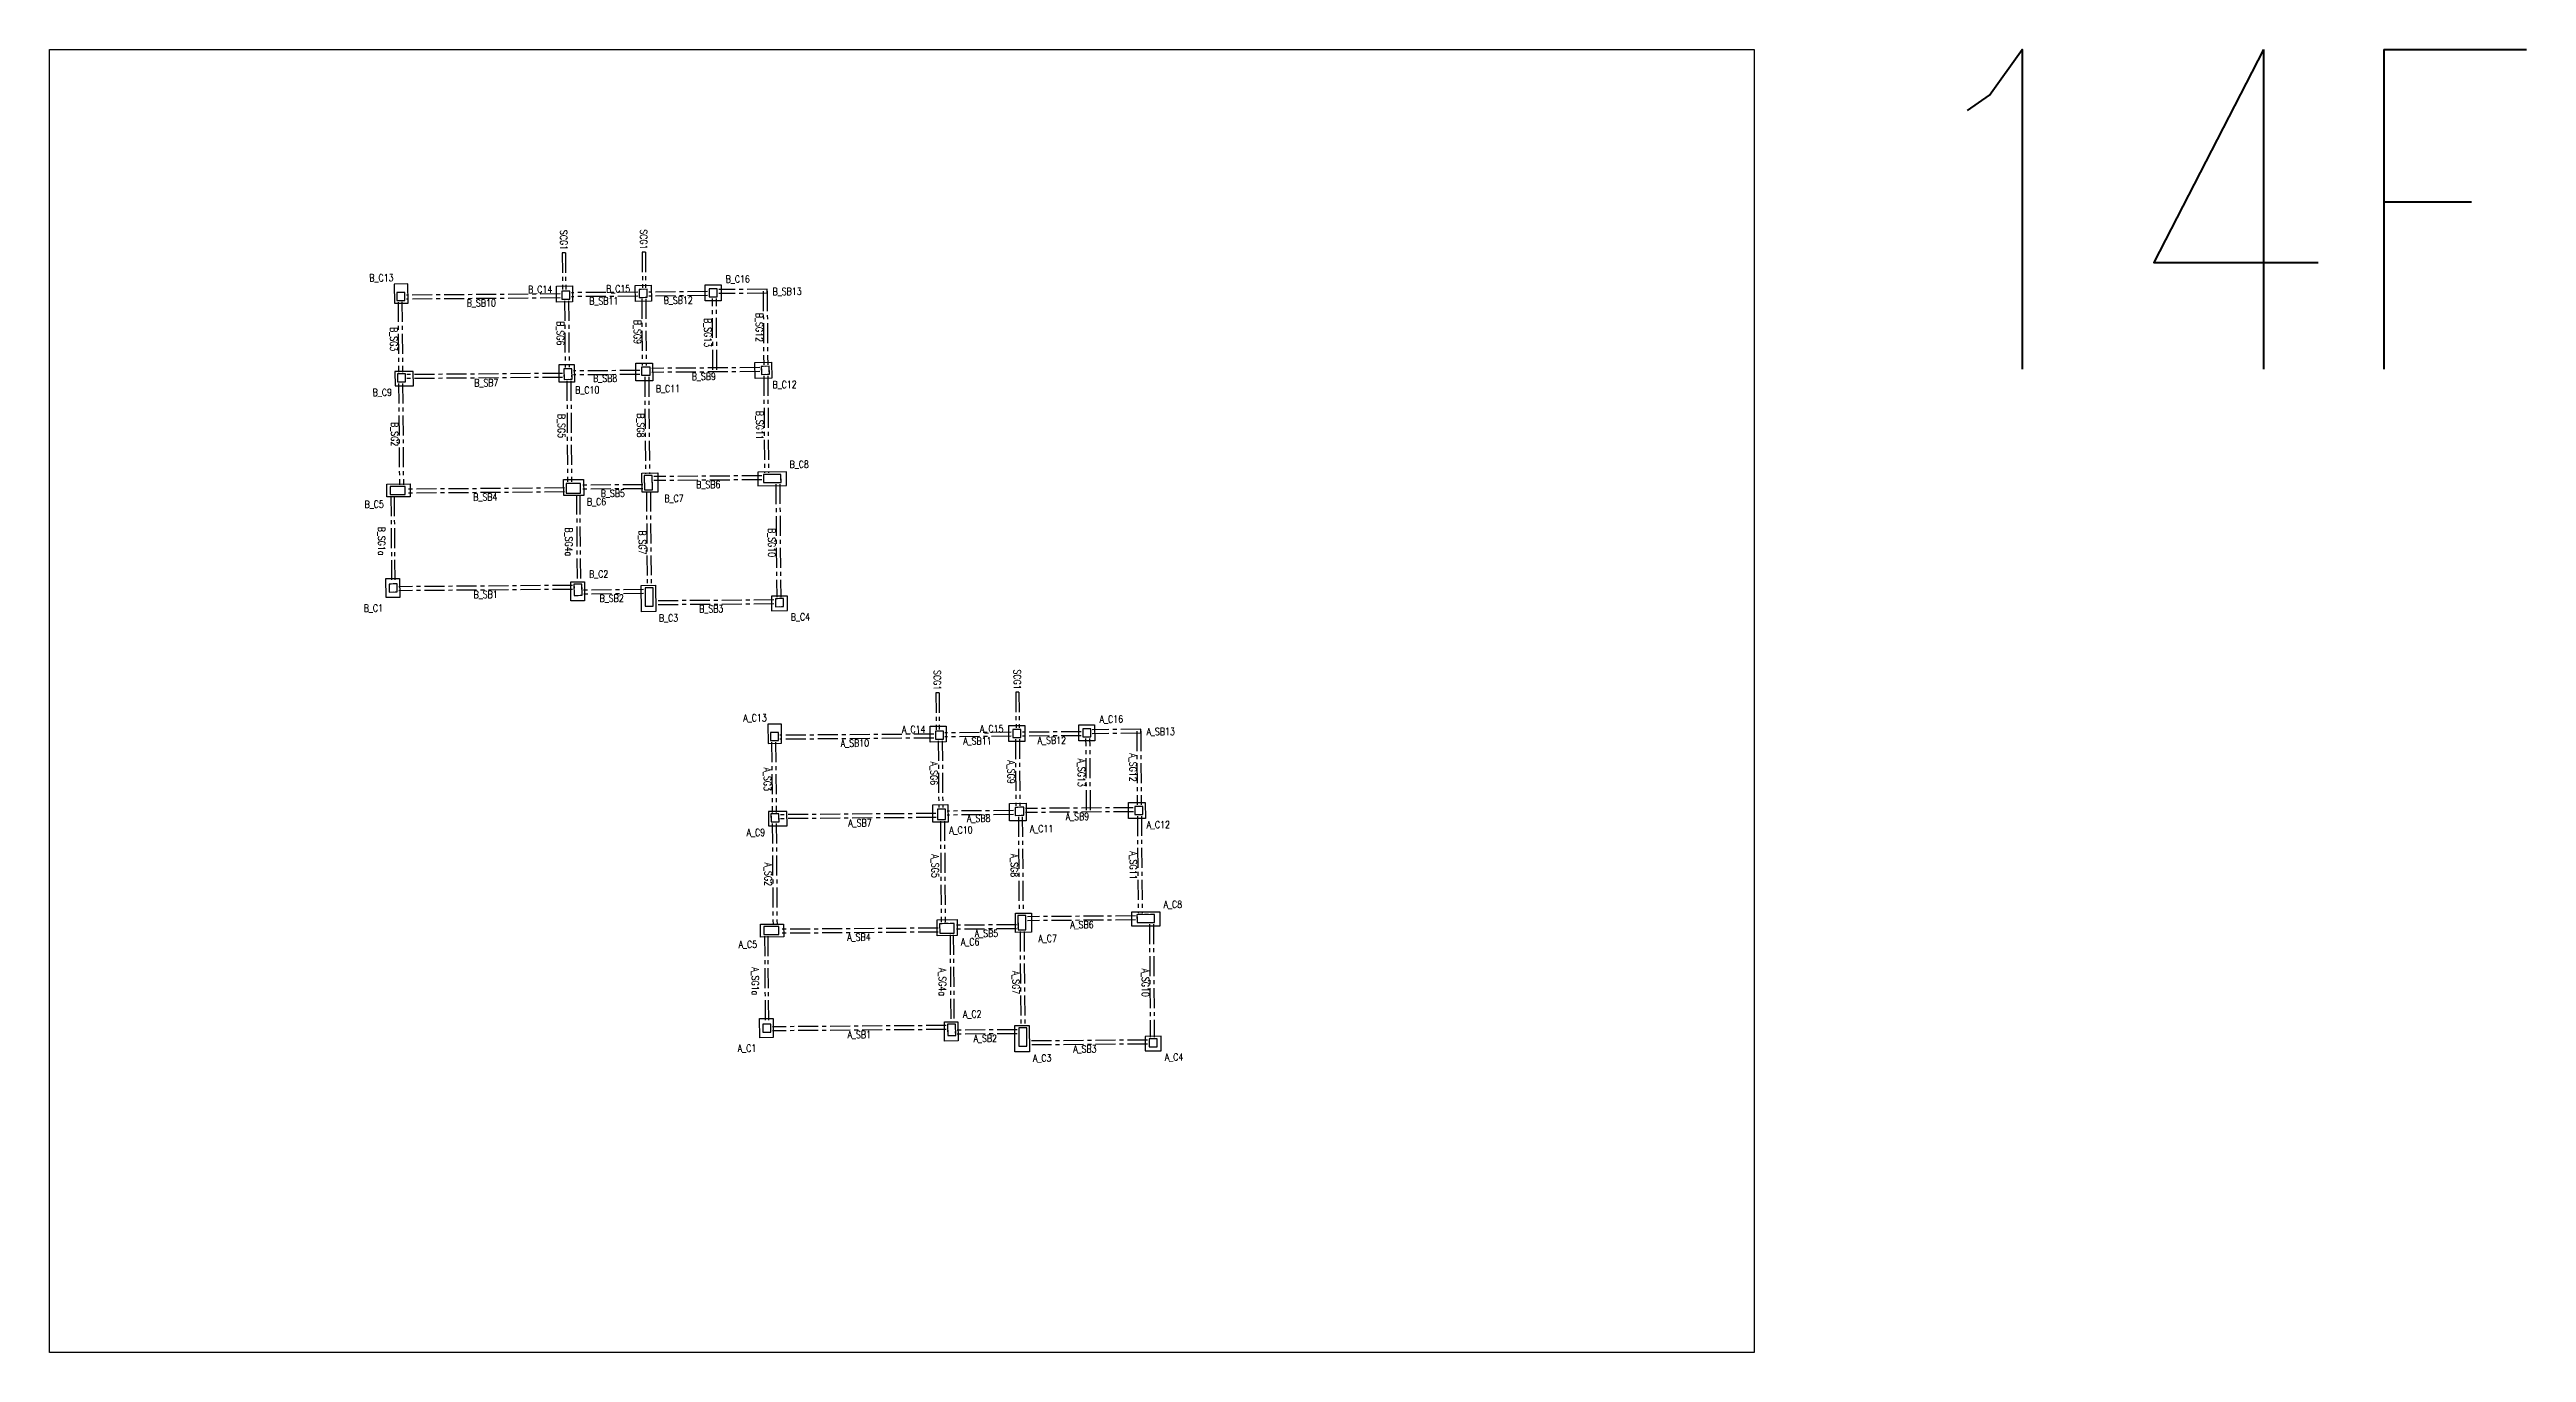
# Model space of a CAD drawing. Header units: millimetres. Extents: x 39613 to 69886, y 27475 to 191272.
# Drawn here: x 50002 to 65498, y 146495 to 154650 of the extents above; entities that cross this region are included whole.
import ezdxf
from ezdxf.enums import TextEntityAlignment as Align

# ---------------------------------------------------------------- set-up
doc = ezdxf.new("R2010")
doc.units = ezdxf.units.MM
doc.header["$LTSCALE"] = 100
doc.header["$MEASUREMENT"] = 0
doc.linetypes.add('CENTER', pattern=[2, 1.25, -0.25, 0.25, -0.25])
doc.linetypes.add('HIDDEN', pattern=[0.375, 0.25, -0.125])
for name, color, linetype in [('TC-COLUMN', 1, 'Continuous'), ('TC-TB', 2, 'Continuous'), ('TC-TC', 4, 'Continuous'), ('TC-虛鋼柱', 4, 'HIDDEN'), ('TC-鋼柱', 11, 'Continuous'), ('TC-鋼粱', 183, 'CENTER')]:
    doc.layers.add(name, color=color, linetype=linetype)
doc.styles.get("Standard").update_dxf_attribs({"font": 'txt.shx', "width": 0.8, "bigfont": 'ae.shx'})

msp = doc.modelspace()

# ---------------------------------------------------------------- texts
at = {"layer": 'Defpoints', "color": 2, "width": 0.8}
msp.add_text('14F', height=2000, rotation=360, dxfattribs=at).set_placement((61589.25, 154650.34), align=Align.TOP_LEFT)
at = {"layer": 'TC-TB', "width": 0.8}
for s, rotation, p in [('SCG1', 270.440027, (53218.52, 153457.88)), ('SCG1', 270.440027, (53718.57, 153461.72)), ('B_SB12', 0.440027, (53934.94, 153080.86)), ('B_SB13', 0.440027, (54615.98, 153136.09)), ('B_SB10', 0.440027, (52702.86, 153063.89)), ('B_SB11', 0.440027, (53468.98, 153077.28)), ('B_SG9', 270, (53680.39, 152882.65)), ('B_SG13', 270, (54119.95, 152878.41)), ('B_SG12', 270, (54442.67, 152910.99)), ('B_SG3', 270, (52155.92, 152837.34)), ('B_SG6', 270, (53197.98, 152874.19)), ('B_SB7', 0.440027, (52734.23, 152564.43)), ('B_SB8', 0.440027, (53477.65, 152592.47)), ('B_SB9', 0.440027, (54095, 152604.35)), ('B_SG5', 270, (53205.02, 152293.98)), ('B_SG8', 270, (53700, 152297.78)), ('B_SG11', 270, (54444.88, 152298.38)), ('B_SG2', 270, (52160.49, 152242.61)), ('B_SB4', 0.440027, (52727.92, 151849.55)), ('B_SB5', 0.440027, (53525.76, 151872.68)), ('B_SB6', 0.440027, (54122.86, 151927.25)), ('B_SG1a', 270, (52079.52, 151573.28)), ('B_SG4a', 270, (53250.59, 151568.56)), ('B_SG7', 270, (53710.77, 151565.12)), ('B_SG10', 270, (54520.66, 151564.05)), ('B_SB1', 0.440027, (52730.11, 151239.55)), ('B_SB2', 0.440027, (53518.38, 151215.6)), ('B_SB3', 0.440027, (54141.4, 151149.58)), ('SCG1', 270.440027, (55555.95, 150703.25)), ('SCG1', 270.440027, (56056, 150707.09)), ('A_SB10', 0.440027, (55040.29, 150309.26)), ('A_SB11', 0.440027, (55806.41, 150322.65)), ('A_SB12', 0.440027, (56272.37, 150326.23)), ('A_SB13', 0.440027, (56953.41, 150381.46)), ('A_SG6', 270, (55535.41, 150119.56)), ('A_SG9', 270, (56017.82, 150128.02)), ('A_SG13', 270, (56457.38, 150123.78)), ('A_SG12', 270, (56780.1, 150156.36)), ('A_SG3', 270, (54493.35, 150082.71)), ('A_SB8', 0.440027, (55815.08, 149837.84)), ('A_SB9', 0.440027, (56432.43, 149849.72)), ('A_SB7', 0.440027, (55071.66, 149809.8)), ('A_SG2', 270, (54497.92, 149487.98)), ('A_SG5', 270, (55542.45, 149539.35)), ('A_SG8', 270, (56037.44, 149543.15)), ('A_SG11', 270, (56782.31, 149543.75)), ('A_SB4', 0.440027, (55065.35, 149094.92)), ('A_SB5', 0.440027, (55863.19, 149118.05)), ('A_SB6', 0.440027, (56460.29, 149172.62)), ('A_SG1a', 270, (54416.95, 148818.65)), ('A_SG4a', 270, (55588.02, 148813.93)), ('A_SG7', 270, (56048.2, 148810.49)), ('A_SG10', 270, (56858.09, 148809.42)), ('A_SB1', 0.440027, (55067.54, 148484.92)), ('A_SB2', 0.440027, (55855.81, 148460.97)), ('A_SB3', 0.440027, (56478.83, 148394.95))]:
    msp.add_text(s, height=45, rotation=rotation, dxfattribs=at).set_placement(p, align=Align.MIDDLE_CENTER)
at = {"layer": 'TC-TC', "width": 0.8}
for s, p in [('B_C13', (52077.97, 153221.6)), ('B_C14', (53070.89, 153149.22)), ('B_C15', (53558.93, 153152.97)), ('B_C16', (54307.38, 153213.72)), ('B_C9', (52083.48, 152504.43)), ('B_C10', (53365.79, 152519.47)), ('B_C11', (53870.57, 152527.85)), ('B_C12', (54600.43, 152553.23)), ('B_C8', (54691.9, 152054.14)), ('B_C7', (53908.52, 151840.62)), ('B_C5', (52032.75, 151804.21)), ('B_C6', (53423.67, 151819.89)), ('B_C2', (53437.14, 151367.47)), ('B_C1', (52027.74, 151154.09)), ('B_C3', (53874.4, 151092.53)), ('B_C4', (54699.24, 151098.86)), ('A_C13', (54415.4, 150466.97)), ('A_C16', (56644.81, 150459.09)), ('A_C14', (55408.32, 150394.59)), ('A_C15', (55896.36, 150398.34)), ('A_C9', (54420.91, 149749.8)), ('A_C10', (55703.22, 149764.84)), ('A_C11', (56208, 149773.22)), ('A_C12', (56937.86, 149798.6)), ('A_C8', (57029.33, 149299.51)), ('A_C6', (55761.1, 149065.26)), ('A_C7', (56245.95, 149085.99)), ('A_C5', (54370.18, 149049.58)), ('A_C2', (55774.57, 148612.84)), ('A_C1', (54365.17, 148399.46)), ('A_C3', (56211.83, 148337.9)), ('A_C4', (57036.67, 148344.23))]:
    msp.add_text(s, height=45, rotation=0.440027, dxfattribs=at).set_placement(p, align=Align.MIDDLE_CENTER)

# ---------------------------------------------------------------- linework, layer by layer
at = {"layer": 'Defpoints'}
msp.add_lwpolyline([(60666.19, 154650.34), (60666.19, 146494.97), (50001.56, 146494.97), (50001.56, 154650.34)], close=True, dxfattribs=at)
at = {"layer": 'TC-COLUMN'}
for points in [[(52244.19, 153062.87), (52243.27, 153182.87), (52158.27, 153182.22), (52159.19, 153062.22)], [(53273.23, 153170.78), (53274, 153070.78), (53174, 153070.01), (53173.23, 153170.01)], [(53665.78, 153173.79), (53765.77, 153174.56), (53766.54, 153074.56), (53666.54, 153073.8)], [(54102.65, 153177.15), (54202.65, 153177.92), (54203.42, 153077.92), (54103.42, 153077.15)], [(53285.41, 152568.85), (53190.41, 152568.12), (53189.57, 152678.12), (53284.57, 152678.85)], [(53775.19, 152577.12), (53670.19, 152576.31), (53669.35, 152686.31), (53774.35, 152687.11)], [(54414.36, 152691.81), (54519.35, 152692.61), (54520.12, 152592.62), (54415.12, 152591.81)], [(52163.17, 152545.05), (52278.16, 152545.93), (52277.47, 152635.93), (52162.47, 152635.05)], [(52111.78, 151929.82), (52256.78, 151930.93), (52257.39, 151850.94), (52112.4, 151849.82)], [(53217.6, 151958.31), (53342.59, 151959.27), (53343.36, 151859.28), (53218.37, 151858.32)], [(53807.3, 151999.84), (53808.22, 151879.85), (53708.22, 151879.08), (53707.3, 151999.08)], [(54432.28, 152004.63), (54432.93, 151919.64), (54612.92, 151921.03), (54612.27, 152006.02)], [(52192.23, 151220.36), (52107.24, 151219.7), (52106.32, 151339.7), (52191.31, 151340.35)], [(53348.43, 151199.3), (53263.43, 151198.64), (53262.51, 151318.64), (53347.51, 151319.29)], [(53702.83, 151296.22), (53792.83, 151296.91), (53794.1, 151131.91), (53704.1, 151131.22)], [(54618.93, 151138.55), (54618.24, 151228.55), (54518.25, 151227.78), (54518.94, 151137.78)], [(54581.62, 150308.24), (54580.7, 150428.24), (54495.7, 150427.59), (54496.62, 150307.59)], [(55610.66, 150416.15), (55611.43, 150316.15), (55511.43, 150315.38), (55510.66, 150415.38)], [(56003.21, 150419.16), (56103.2, 150419.93), (56103.97, 150319.93), (56003.97, 150319.17)], [(56440.08, 150422.52), (56540.08, 150423.29), (56540.85, 150323.29), (56440.85, 150322.52)], [(54500.6, 149790.42), (54615.59, 149791.3), (54614.9, 149881.3), (54499.91, 149880.41)], [(55622.84, 149814.22), (55527.84, 149813.49), (55527, 149923.49), (55622, 149924.22)], [(56112.62, 149822.49), (56007.62, 149821.68), (56006.78, 149931.68), (56111.78, 149932.48)], [(56751.79, 149937.18), (56856.78, 149937.98), (56857.55, 149837.99), (56752.56, 149837.18)], [(56144.73, 149245.21), (56145.65, 149125.22), (56045.65, 149124.45), (56044.73, 149244.45)], [(56769.71, 149250), (56770.36, 149165.01), (56950.35, 149166.4), (56949.7, 149251.39)], [(54449.21, 149175.19), (54594.21, 149176.3), (54594.82, 149096.31), (54449.83, 149095.19)], [(55555.03, 149203.68), (55680.02, 149204.64), (55680.79, 149104.65), (55555.8, 149103.69)], [(54529.67, 148465.73), (54444.67, 148465.07), (54443.75, 148585.07), (54528.74, 148585.72)], [(55685.86, 148444.67), (55600.86, 148444.01), (55599.94, 148564.01), (55684.94, 148564.66)], [(56040.26, 148541.59), (56130.26, 148542.28), (56131.53, 148377.28), (56041.53, 148376.59)], [(56956.36, 148383.92), (56955.67, 148473.92), (56855.68, 148473.15), (56856.37, 148383.15)]]:
    msp.add_lwpolyline(points, close=True, dxfattribs=at)
at = {"layer": 'TC-虛鋼柱'}
for points in [[(52174.06, 153079.83), (52224.06, 153080.22), (52223.67, 153130.22), (52173.68, 153129.83)], [(53206.36, 153087.76), (53256.36, 153088.15), (53255.98, 153138.14), (53205.98, 153137.76)], [(53691.35, 153098.99), (53741.35, 153099.37), (53740.97, 153149.37), (53690.97, 153148.99)], [(54128.23, 153102.34), (54178.23, 153102.73), (54177.84, 153152.72), (54127.85, 153152.34)], [(53220.28, 152585.85), (53270.28, 152586.24), (53269.78, 152651.24), (53219.78, 152650.85)], [(53704.92, 152611.58), (53759.92, 152612), (53759.54, 152662), (53704.54, 152661.58)], [(54454.93, 152617.12), (54504.93, 152617.5), (54504.55, 152667.5), (54454.55, 152667.11)], [(52177.97, 152570.16), (52227.97, 152570.55), (52227.59, 152620.54), (52177.59, 152620.16)], [(52132.28, 151864.98), (52227.28, 151865.71), (52226.9, 151915.71), (52131.9, 151914.98)], [(53233.25, 151873.43), (53323.25, 151874.12), (53322.79, 151934.12), (53232.79, 151933.43)], [(53723.1, 151894.2), (53773.1, 151894.58), (53772.41, 151984.58), (53722.41, 151984.19)], [(54577.77, 151940.75), (54577.39, 151990.75), (54467.39, 151989.9), (54467.78, 151939.9)], [(52126.97, 151254.86), (52176.97, 151255.24), (52176.58, 151305.24), (52126.58, 151304.85)], [(53283.16, 151233.8), (53333.16, 151234.18), (53332.62, 151304.18), (53282.63, 151303.79)], [(53728.83, 151166.4), (53778.83, 151166.79), (53777.95, 151281.78), (53727.95, 151281.4)], [(54543.74, 151162.98), (54593.74, 151163.36), (54593.36, 151213.36), (54543.36, 151212.97)], [(54511.49, 150325.2), (54561.49, 150325.59), (54561.1, 150375.59), (54511.11, 150375.2)], [(55543.79, 150333.13), (55593.79, 150333.52), (55593.41, 150383.51), (55543.41, 150383.13)], [(56028.78, 150344.36), (56078.78, 150344.74), (56078.4, 150394.74), (56028.4, 150394.36)], [(56465.66, 150347.71), (56515.66, 150348.1), (56515.27, 150398.09), (56465.28, 150397.71)], [(54515.4, 149815.53), (54565.4, 149815.92), (54565.02, 149865.91), (54515.02, 149865.53)], [(55557.71, 149831.22), (55607.71, 149831.61), (55607.21, 149896.61), (55557.21, 149896.22)], [(56042.35, 149856.95), (56097.35, 149857.37), (56096.97, 149907.37), (56041.97, 149906.95)], [(56792.36, 149862.49), (56842.36, 149862.87), (56841.98, 149912.87), (56791.98, 149912.48)], [(56060.54, 149139.56), (56110.53, 149139.95), (56109.84, 149229.95), (56059.84, 149229.56)], [(56915.2, 149186.12), (56914.82, 149236.12), (56804.82, 149235.27), (56805.21, 149185.27)], [(54469.71, 149110.35), (54564.71, 149111.08), (54564.33, 149161.07), (54469.33, 149160.35)], [(55570.68, 149118.8), (55660.68, 149119.49), (55660.22, 149179.49), (55570.22, 149178.8)], [(54464.4, 148500.23), (54514.4, 148500.61), (54514.01, 148550.61), (54464.01, 148550.22)], [(55620.59, 148479.17), (55670.59, 148479.55), (55670.05, 148549.55), (55620.06, 148549.16)], [(56066.26, 148411.77), (56116.26, 148412.16), (56115.38, 148527.15), (56065.38, 148526.77)], [(56881.17, 148408.35), (56931.17, 148408.73), (56930.79, 148458.73), (56880.79, 148458.34)]]:
    msp.add_lwpolyline(points, close=True, dxfattribs=at)
at = {"layer": 'TC-鋼柱'}
for points in [[(52174.06, 153079.83), (52224.06, 153080.22), (52223.67, 153130.22), (52173.68, 153129.83)], [(53206.36, 153087.76), (53256.36, 153088.15), (53255.98, 153138.14), (53205.98, 153137.76)], [(53691.35, 153098.99), (53741.35, 153099.37), (53740.97, 153149.37), (53690.97, 153148.99)], [(54128.23, 153102.34), (54178.23, 153102.73), (54177.84, 153152.72), (54127.85, 153152.34)], [(53220.28, 152585.85), (53270.28, 152586.24), (53269.78, 152651.24), (53219.78, 152650.85)], [(53704.92, 152611.58), (53759.92, 152612), (53759.54, 152662), (53704.54, 152661.58)], [(54454.93, 152617.12), (54504.93, 152617.5), (54504.55, 152667.5), (54454.55, 152667.11)], [(52177.97, 152570.16), (52227.97, 152570.55), (52227.59, 152620.54), (52177.59, 152620.16)], [(52132.28, 151864.98), (52227.28, 151865.71), (52226.9, 151915.71), (52131.9, 151914.98)], [(53233.25, 151873.43), (53323.25, 151874.12), (53322.79, 151934.12), (53232.79, 151933.43)], [(53723.1, 151894.2), (53773.1, 151894.58), (53772.41, 151984.58), (53722.41, 151984.19)], [(54577.77, 151940.75), (54577.39, 151990.75), (54467.39, 151989.9), (54467.78, 151939.9)], [(52126.97, 151254.86), (52176.97, 151255.24), (52176.58, 151305.24), (52126.58, 151304.85)], [(53283.16, 151233.8), (53333.16, 151234.18), (53332.62, 151304.18), (53282.63, 151303.79)], [(53728.83, 151166.4), (53778.83, 151166.79), (53777.95, 151281.78), (53727.95, 151281.4)], [(54543.74, 151162.98), (54593.74, 151163.36), (54593.36, 151213.36), (54543.36, 151212.97)], [(54511.49, 150325.2), (54561.49, 150325.59), (54561.1, 150375.59), (54511.11, 150375.2)], [(55543.79, 150333.13), (55593.79, 150333.52), (55593.41, 150383.51), (55543.41, 150383.13)], [(56028.78, 150344.36), (56078.78, 150344.74), (56078.4, 150394.74), (56028.4, 150394.36)], [(56465.66, 150347.71), (56515.66, 150348.1), (56515.27, 150398.09), (56465.28, 150397.71)], [(54515.4, 149815.53), (54565.4, 149815.92), (54565.02, 149865.91), (54515.02, 149865.53)], [(55557.71, 149831.22), (55607.71, 149831.61), (55607.21, 149896.61), (55557.21, 149896.22)], [(56042.35, 149856.95), (56097.35, 149857.37), (56096.97, 149907.37), (56041.97, 149906.95)], [(56792.36, 149862.49), (56842.36, 149862.87), (56841.98, 149912.87), (56791.98, 149912.48)], [(56060.54, 149139.56), (56110.53, 149139.95), (56109.84, 149229.95), (56059.84, 149229.56)], [(56915.2, 149186.12), (56914.82, 149236.12), (56804.82, 149235.27), (56805.21, 149185.27)], [(54469.71, 149110.35), (54564.71, 149111.08), (54564.33, 149161.07), (54469.33, 149160.35)], [(55570.68, 149118.8), (55660.68, 149119.49), (55660.22, 149179.49), (55570.22, 149178.8)], [(54464.4, 148500.23), (54514.4, 148500.61), (54514.01, 148550.61), (54464.01, 148550.22)], [(55620.59, 148479.17), (55670.59, 148479.55), (55670.05, 148549.55), (55620.06, 148549.16)], [(56066.26, 148411.77), (56116.26, 148412.16), (56115.38, 148527.15), (56065.38, 148526.77)], [(56881.17, 148408.35), (56931.17, 148408.73), (56930.79, 148458.73), (56880.79, 148458.34)]]:
    msp.add_lwpolyline(points, close=True, dxfattribs=at)
at = {"layer": 'TC-鋼粱'}
for p, q in [((53229.13, 153377.96), (53209.14, 153377.81)), ((53209.14, 153377.81), (53210.9, 153147.8)), ((53229.13, 153377.96), (53230.9, 153147.95)), ((53729.18, 153381.8), (53709.18, 153381.65)), ((53709.18, 153381.65), (53710.89, 153159.14)), ((53729.18, 153381.8), (53730.89, 153159.29)), ((53196.11, 153120.18), (52233.81, 153112.79)), ((53681.1, 153131.41), (53266.05, 153128.22)), ((53681.29, 153106.41), (53266.25, 153103.22)), ((54117.98, 153134.76), (53751.1, 153131.95)), ((54118.17, 153109.76), (53751.29, 153106.95)), ((54490.84, 153150.13), (54187.88, 153147.8)), ((54491.03, 153125.13), (54188.07, 153122.8)), ((54465.94, 153137.44), (54469.47, 152677.23)), ((54491.03, 153125.13), (54490.84, 153150.13)), ((54490.94, 153137.63), (54494.47, 152677.42)), ((52181.64, 153069.89), (52185.01, 152630.22)), ((52206.64, 153070.08), (52210.01, 152630.41)), ((53196.31, 153095.18), (52234, 153087.79)), ((53223.91, 153077.9), (53227.12, 152660.91)), ((53248.91, 153078.09), (53252.12, 152661.1)), ((53706.43, 153089.1), (53709.63, 152671.61)), ((53731.43, 153089.29), (53734.63, 152671.81)), ((54151.74, 152644.79), (54148.31, 153092.5)), ((54176.74, 152644.98), (54173.31, 153092.69)), ((53694.69, 152641.5), (53279.88, 152638.31)), ((54444.61, 152659.54), (53769.6, 152654.35)), ((52185.55, 152560.22), (52190.43, 151925.43)), ((52210.55, 152560.41), (52215.42, 151925.62)), ((53209.99, 152623.09), (52237.63, 152615.62)), ((53210.18, 152598.09), (52237.82, 152590.62)), ((53237.85, 152575.99), (53242.71, 151943.51)), ((53262.85, 152576.18), (53267.71, 151943.7)), ((53694.89, 152616.5), (53280.07, 152613.31)), ((53725.17, 152601.73), (53729.84, 151994.25)), ((53750.17, 152601.92), (53754.84, 151994.44)), ((54444.8, 152634.54), (53769.79, 152629.35)), ((54470.01, 152607.23), (54474.67, 151999.96)), ((54495.01, 152607.42), (54499.67, 152000.15)), ((53223, 151905.85), (52237.03, 151898.28)), ((53223.19, 151880.86), (52237.22, 151873.28)), ((53298.32, 151863.93), (53302.55, 151313.95)), ((53318.32, 151864.09), (53322.55, 151314.1)), ((53712.86, 151926.62), (53332.87, 151923.7)), ((53713.05, 151901.62), (53333.06, 151898.7)), ((53735.82, 151884.16), (53740.37, 151291.49)), ((53760.82, 151884.35), (53765.37, 151291.69)), ((54457.45, 151982.33), (53782.47, 151977.14)), ((54457.64, 151957.33), (53782.66, 151952.14)), ((54545.35, 151930.5), (54550.78, 151223.03)), ((54570.35, 151930.69), (54575.78, 151223.22)), ((52137.36, 151855.02), (52141.51, 151314.97)), ((52157.36, 151855.17), (52161.51, 151315.12)), ((53272.68, 151296.22), (52186.72, 151287.88)), ((53272.88, 151271.22), (52186.91, 151262.88)), ((53718.04, 151269.64), (53342.91, 151266.76)), ((53718.23, 151244.64), (53343.1, 151241.76)), ((54533.42, 151205.09), (53788.58, 151199.37)), ((54533.61, 151180.09), (53788.77, 151174.37)), ((56066.61, 150627.17), (56046.61, 150627.02)), ((56046.61, 150627.02), (56048.32, 150404.51)), ((56066.61, 150627.17), (56068.32, 150404.66)), ((55566.57, 150623.33), (55546.57, 150623.18)), ((55546.57, 150623.18), (55548.33, 150393.17)), ((55566.57, 150623.33), (55568.33, 150393.32)), ((54519.07, 150315.26), (54522.44, 149875.59)), ((54544.07, 150315.45), (54547.44, 149875.78)), ((55533.54, 150365.55), (54571.24, 150358.16)), ((55533.74, 150340.55), (54571.43, 150333.16)), ((55561.34, 150323.27), (55564.55, 149906.28)), ((55586.34, 150323.46), (55589.55, 149906.47)), ((56018.53, 150376.78), (55603.48, 150373.59)), ((56018.72, 150351.78), (55603.68, 150348.59)), ((56043.86, 150334.47), (56047.06, 149916.98)), ((56068.86, 150334.66), (56072.06, 149917.18)), ((56455.41, 150380.13), (56088.53, 150377.32)), ((56455.6, 150355.13), (56088.72, 150352.32)), ((56489.17, 149890.16), (56485.74, 150337.87)), ((56514.17, 149890.35), (56510.74, 150338.06)), ((56828.27, 150395.5), (56525.31, 150393.17)), ((56828.46, 150370.5), (56525.5, 150368.17)), ((56803.37, 150382.81), (56806.9, 149922.6)), ((56828.46, 150370.5), (56828.27, 150395.5)), ((56828.37, 150383), (56831.9, 149922.79)), ((55547.42, 149868.46), (54575.06, 149860.99)), ((56032.12, 149886.87), (55617.31, 149883.68)), ((56032.32, 149861.87), (55617.5, 149858.68)), ((56782.04, 149904.91), (56107.03, 149899.72)), ((56782.23, 149879.91), (56107.22, 149874.72)), ((56807.44, 149852.6), (56812.1, 149245.33)), ((56832.44, 149852.79), (56837.1, 149245.52)), ((54522.98, 149805.59), (54527.86, 149170.8)), ((54547.98, 149805.78), (54552.85, 149170.99)), ((55547.61, 149843.46), (54575.25, 149835.99)), ((55575.28, 149821.36), (55580.14, 149188.88)), ((55600.28, 149821.55), (55605.14, 149189.07)), ((56062.6, 149847.1), (56067.27, 149239.62)), ((56087.6, 149847.29), (56092.27, 149239.81)), ((54474.79, 149100.39), (54478.94, 148560.34)), ((54494.79, 149100.54), (54498.94, 148560.49)), ((55560.43, 149151.22), (54574.46, 149143.65)), ((55560.62, 149126.23), (54574.65, 149118.65)), ((55635.76, 149109.3), (55639.98, 148559.32)), ((55655.75, 149109.46), (55659.98, 148559.47)), ((56050.29, 149171.99), (55670.3, 149169.07)), ((56050.48, 149146.99), (55670.49, 149144.07)), ((56073.25, 149129.53), (56077.8, 148536.86)), ((56098.25, 149129.72), (56102.8, 148537.06)), ((56794.88, 149227.7), (56119.9, 149222.51)), ((56795.07, 149202.7), (56120.09, 149197.51)), ((56882.78, 149175.87), (56888.21, 148468.4)), ((56907.78, 149176.06), (56913.21, 148468.59)), ((55610.11, 148541.59), (54524.15, 148533.25)), ((55610.31, 148516.59), (54524.34, 148508.25)), ((56055.47, 148515.01), (55680.34, 148512.13)), ((56055.66, 148490.01), (55680.53, 148487.13)), ((56870.85, 148450.46), (56126.01, 148444.74)), ((56871.04, 148425.46), (56126.2, 148419.74))]:
    msp.add_line(p, q, dxfattribs=at)

msp.set_redraw_order([(e.dxf.handle, doc.entitydb.next_handle()) for e in msp.query("TEXT MTEXT ATTDEF DIMENSION ARC_DIMENSION")])  # texts and dimensions are drawn at this point

doc.saveas('drawing.dxf')
